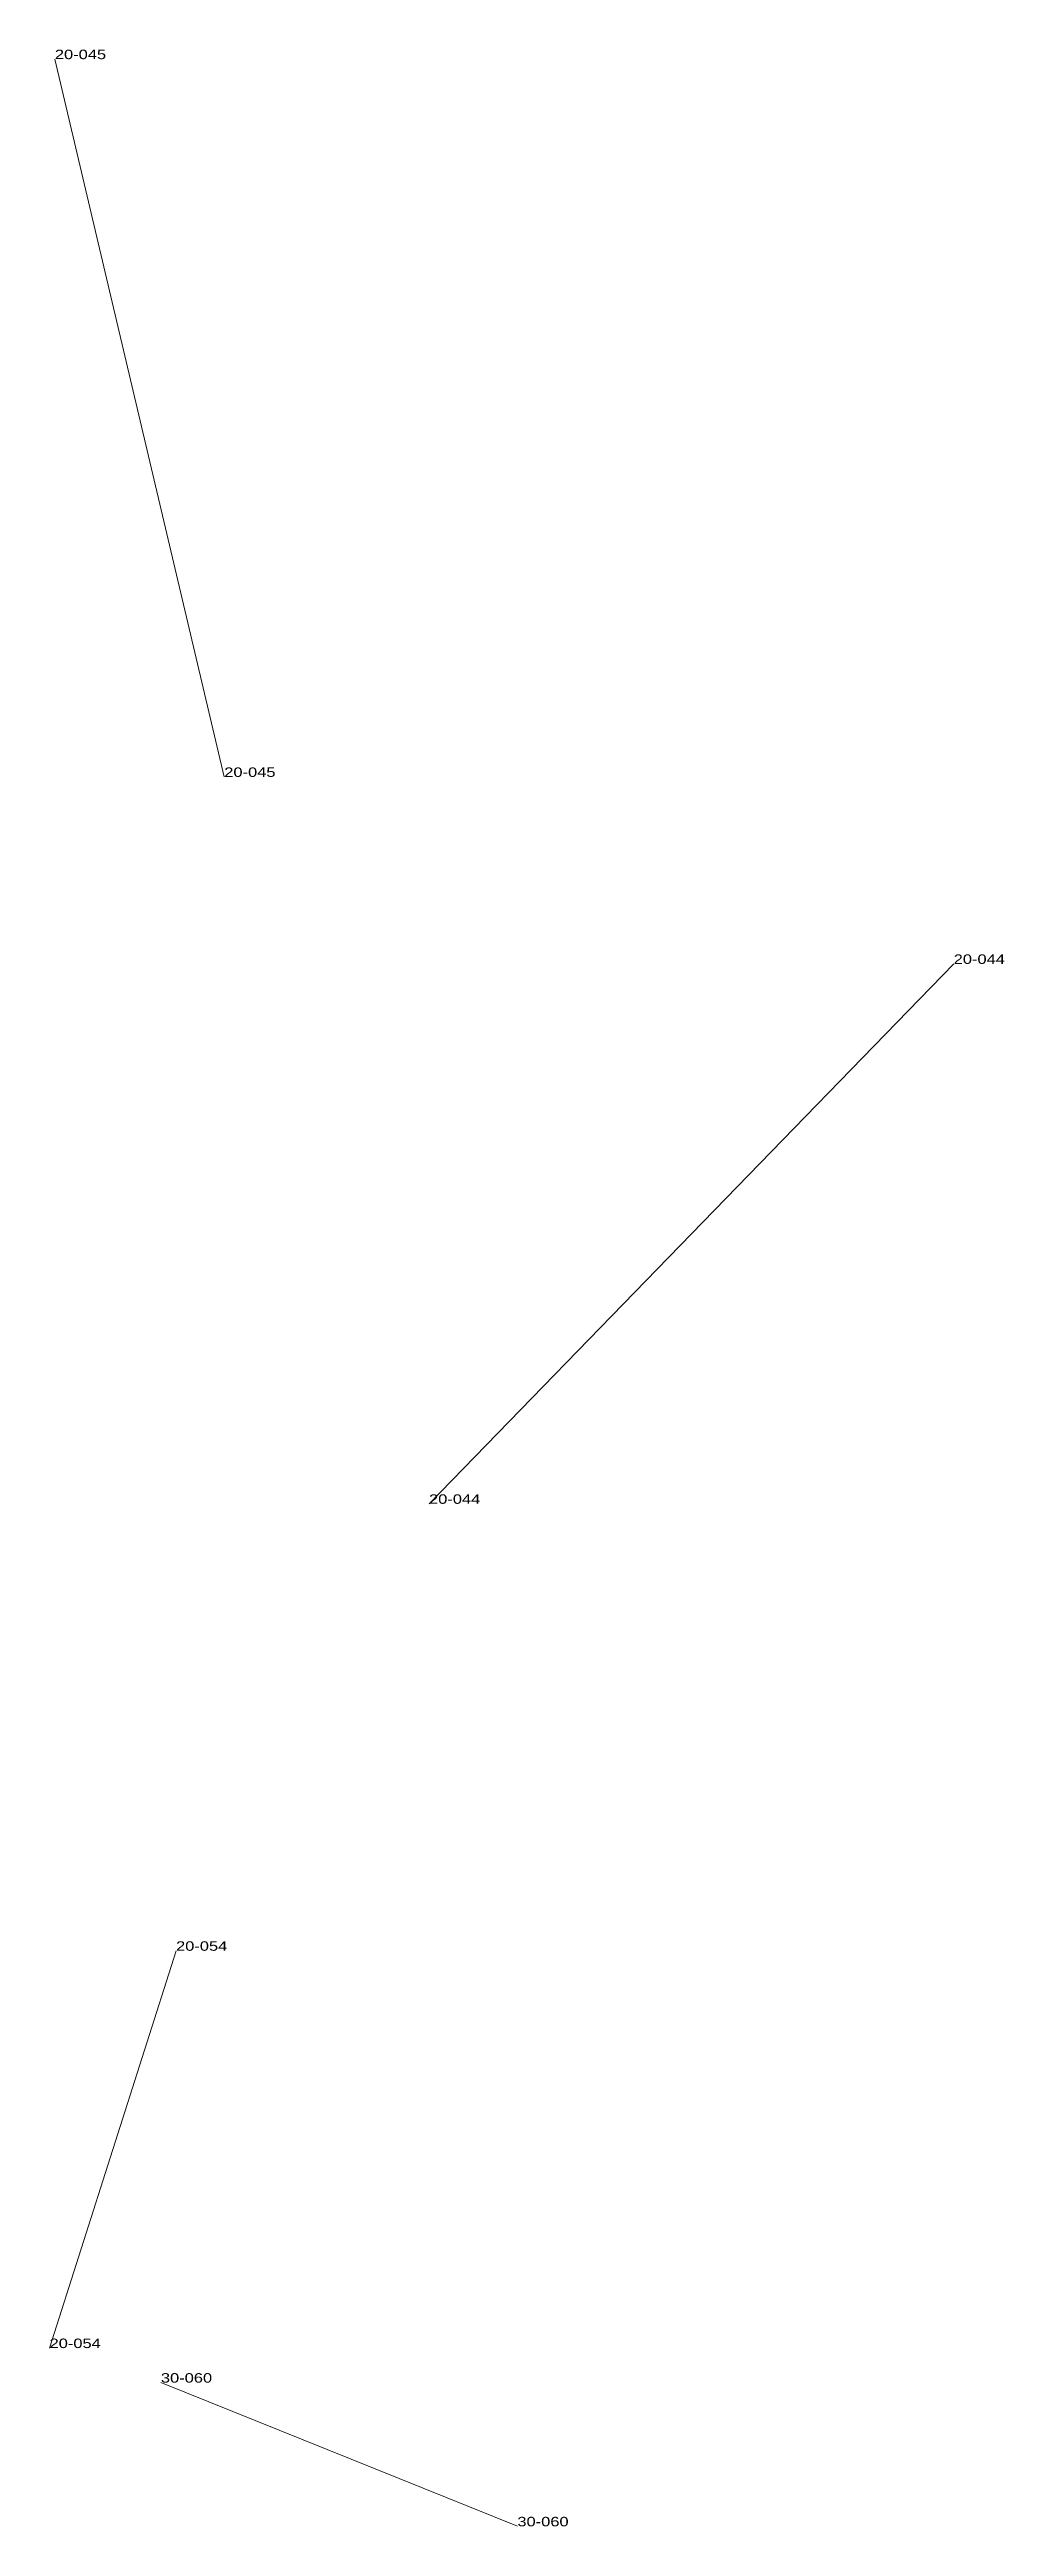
# Model space of a CAD drawing. Header units: metres. Extents: x 571156 to 607184, y 703608 to 727431.
# Drawn here: x 589487 to 589688, y 712757 to 713281 of the extents above; entities that cross this region are included whole.
import ezdxf

# ---------------------------------------------------------------- set-up
doc = ezdxf.new("R2010")
doc.units = ezdxf.units.M
doc.header["$LTSCALE"] = 0.8
doc.layers.add('60', color=7, linetype='Continuous', lineweight=13)
doc.layers.add('61', color=7, linetype='Continuous')

msp = doc.modelspace()

# ---------------------------------------------------------------- texts
at = {"layer": '60', "width": 1.3}
for s, p in [('20-045', (589523.53, 713127.17)), ('20-045', (589523.53, 713127.17)), ('20-045', (589523.53, 713127.17)), ('20-044', (589566.81, 712973.45)), ('20-044', (589566.81, 712973.45)), ('20-044', (589566.81, 712973.45)), ('20-054', (589486.61, 712794.91)), ('20-054', (589486.61, 712794.91)), ('20-054', (589486.61, 712794.91)), ('30-060', (589510.14, 712787.6)), ('30-060', (589510.14, 712787.6))]:
    msp.add_text(s, height=2, dxfattribs=at).set_placement(p)
at = {"layer": '61', "width": 1.3}
for s, p in [('20-045', (589487.73, 713278.96)), ('20-045', (589487.73, 713278.96)), ('20-045', (589487.73, 713278.96)), ('20-044', (589677.69, 713087.63)), ('20-044', (589677.69, 713087.63)), ('20-044', (589677.69, 713087.63)), ('20-054', (589513.34, 712878.93)), ('20-054', (589513.34, 712878.93)), ('20-054', (589513.34, 712878.93)), ('30-060', (589585.48, 712757.21)), ('30-060', (589585.48, 712757.21))]:
    msp.add_text(s, height=2, dxfattribs=at).set_placement(p)

# ---------------------------------------------------------------- linework, layer by layer
at = {"layer": '60'}
for p, q in [((589487.73, 713278.96), (589523.53, 713127.17)), ((589487.73, 713278.96), (589523.53, 713127.17)), ((589487.73, 713278.96), (589523.53, 713127.17)), ((589677.69, 713087.63), (589566.81, 712973.45)), ((589677.69, 713087.63), (589566.81, 712973.45)), ((589677.69, 713087.63), (589566.81, 712973.45)), ((589513.34, 712878.93), (589486.61, 712794.91)), ((589513.34, 712878.93), (589486.61, 712794.91)), ((589513.34, 712878.93), (589486.61, 712794.91)), ((589585.48, 712757.21), (589510.14, 712787.6)), ((589585.48, 712757.21), (589510.14, 712787.6))]:
    msp.add_line(p, q, dxfattribs=at)

msp.set_redraw_order([(e.dxf.handle, doc.entitydb.next_handle()) for e in msp.query("TEXT MTEXT ATTDEF DIMENSION ARC_DIMENSION")])  # texts and dimensions are drawn at this point

doc.saveas('drawing.dxf')
